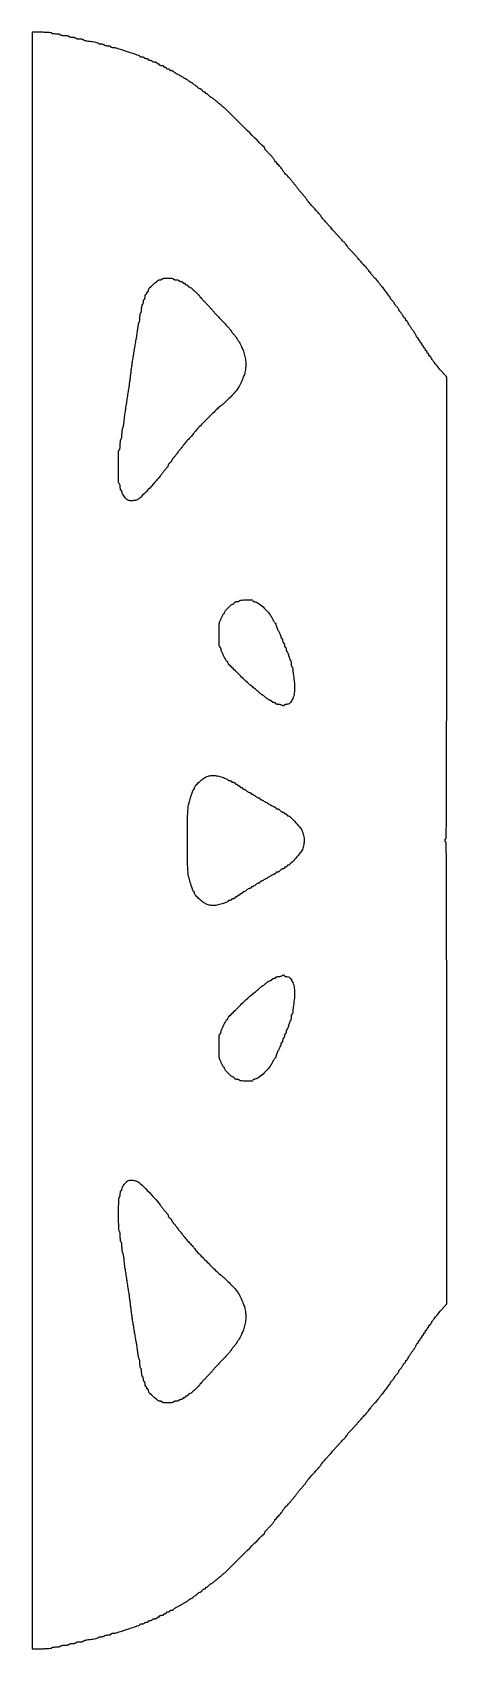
# Model space of a CAD drawing. Extents: x 0 to 485, y 25 to 1913.
import ezdxf

# ---------------------------------------------------------------- set-up
doc = ezdxf.new("R2010")
doc.units = 0

msp = doc.modelspace()

# ---------------------------------------------------------------- linework, layer by layer
for points in [[(0, 969), (0, 25), (11.5, 25, 0.00681), (16.244636, 25.064625, 0.014876), (19.875, 25.271739, 0.010078), (22.617971, 25.566068, 0.377473), (23, 26, -0.322437), (23.280551, 26.389817, -0.031449), (24.46875, 26.70625, -0.03053), (26.083446, 26.927795, -0.01883), (28, 27, 0.01883), (29.916554, 27.072205, 0.03053), (31.53125, 27.29375, 0.031449), (32.719449, 27.610183, 0.322437), (33, 28, -0.322437), (33.280551, 28.389817, -0.031449), (34.46875, 28.70625, -0.03053), (36.083446, 28.927795, -0.01883), (38, 29, 0.01883), (39.916554, 29.072205, 0.03053), (41.53125, 29.29375, 0.031449), (42.719449, 29.610183, 0.322437), (43, 30, -0.295869), (43.251055, 30.387127, -0.04382), (44.175, 30.70625, -0.037669), (45.467056, 30.92761, -0.023598), (47, 31, 0.023598), (48.532944, 31.07239, 0.037669), (49.825, 31.29375, 0.04382), (50.748945, 31.612873, 0.295869), (51, 32, -0.31052), (51.267028, 32.388512, -0.036969), (52.321875, 32.70625, -0.033738), (53.775243, 32.927717, -0.020945), (55.5, 33, 0.018816), (57.2249, 33.064934, 0.030508), (58.678125, 33.264171, 0.03141), (59.747613, 33.548732, 0.32252), (60, 33.899306, -0.286345), (60.238615, 34.2818, -0.030669), (61.248437, 34.701557, -0.030363), (62.621338, 35.084356, -0.019538), (64.25, 35.367516, 0.002795), (70.904818, 36.29623, 0.014641), (74.545865, 36.934481, 0.021698), (76.76345, 37.491755, 0.183942), (77.565285, 38.105633, -0.154257), (77.966231, 38.45104, -0.037589), (78.802241, 38.73728, -0.034995), (79.856191, 38.934267, -0.028711), (81, 39, 0.032024), (82.14853, 39.073638, 0.037579), (83.216936, 39.29375, 0.04093), (84.068924, 39.614552, 0.144823), (84.5, 40, -0.159713), (84.95866, 40.386693, -0.035556), (85.947275, 40.70625, -0.033489), (87.196361, 40.926586, -0.026918), (88.559017, 41, 0.027497), (89.877484, 41.072564, 0.043243), (90.989211, 41.29375, 0.053437), (91.770364, 41.614478, 0.275259), (92, 42, -0.242191), (92.196933, 42.382718, -0.068935), (92.807812, 42.702834, -0.052799), (93.696681, 42.919914, -0.034579), (94.75, 42.988372, 0.077473), (98.522754, 43.560143, 0.00338), (111.244019, 47.660453, 0.001571), (124.602074, 52.112515, 0.211263), (125.833333, 53.239602, -0.179462), (126.116918, 53.533065, -0.043021), (126.76131, 53.776633, -0.038805), (127.59727, 53.944195, -0.030071), (128.524316, 54, 0.038918), (129.472092, 54.073882, 0.042177), (130.370954, 54.29375, 0.046287), (131.098224, 54.615662, 0.127689), (131.5, 55, -0.111412), (131.876024, 55.383556, -0.050262), (132.50665, 55.70625, -0.046318), (133.270704, 55.925923, -0.046881), (134.059017, 56, 0.049547), (134.801778, 56.073784, 0.069539), (135.429836, 56.29375, 0.089706), (135.852535, 56.618213, 0.186414), (136, 57, -0.186414), (136.147465, 57.381787, -0.089706), (136.570164, 57.70625, -0.069539), (137.198222, 57.926216, -0.049547), (137.940983, 58, 0.046881), (138.729296, 58.074077, 0.046318), (139.49335, 58.29375, 0.050262), (140.123976, 58.616444, 0.111412), (140.5, 59, -0.130646), (140.906663, 59.384508, -0.045439), (141.653525, 59.70625, -0.041396), (142.57934, 59.926158, -0.037634), (143.559017, 60, 0.039081), (144.49372, 60.07317, 0.058208), (145.282961, 60.29375, 0.076538), (145.820624, 60.617207, 0.222681), (146, 61, -0.148195), (146.115568, 61.381354, -0.098894), (146.440625, 61.70625, -0.082425), (146.926543, 61.925306, -0.064853), (147.5, 62, 0.064853), (148.073457, 62.074694, 0.082425), (148.559375, 62.29375, 0.098894), (148.884432, 62.618646, 0.148195), (149, 63, -0.226478), (149.182831, 63.382936, -0.074992), (149.734375, 63.70625, -0.057076), (150.542644, 63.926884, -0.038131), (151.5, 64, 0.038131), (152.457356, 64.073116, 0.057076), (153.265625, 64.29375, 0.074992), (153.817169, 64.617064, 0.226478), (154, 65, -0.148195), (154.115568, 65.381354, -0.098894), (154.440625, 65.70625, -0.082425), (154.926543, 65.925306, -0.064853), (155.5, 66, 0.064853), (156.073457, 66.074694, 0.082425), (156.559375, 66.29375, 0.098894), (156.884432, 66.618646, 0.148195), (157, 67, -0.191087), (157.151477, 67.381882, -0.088204), (157.5875, 67.70625, -0.068025), (158.234582, 67.926307, -0.048028), (159, 68, 0.048028), (159.765418, 68.073693, 0.068025), (160.4125, 68.29375, 0.088204), (160.848523, 68.618118, 0.191087), (161, 69, -0.184457), (161.145793, 69.38175, -0.090315), (161.563021, 69.70625, -0.070178), (162.183242, 69.926177, -0.050201), (162.916667, 70, 0.042456), (163.674665, 70.064479, 0.050093), (164.368229, 70.256295, 0.057488), (164.90246, 70.537671, 0.152731), (165.166667, 70.872494, -0.148167), (165.529298, 71.340581, -0.009339), (166.985073, 72.333961, -0.013098), (168.800252, 73.456681, -0.00932), (170.888902, 74.622494, 0.001964), (173.070193, 75.798272, 0.002178), (175.168075, 76.951622, 0.002017), (176.949748, 77.950688, 0.011296), (177.888902, 78.510688, 0.003974), (183.203957, 81.904138, 0.006022), (187.767192, 84.947674, 0.006141), (191.381394, 87.487392, 0.031311), (193.279447, 89.045718, -0.023636), (194.162587, 89.793755, -0.02641), (195.081318, 90.42593, -0.027063), (195.912149, 90.875262, -0.110865), (196.467802, 91, 0.128378), (196.985296, 91.135096, 0.039468), (197.661541, 91.5875, 0.036577), (198.367927, 92.234606, 0.032893), (199, 93, -0.038332), (199.646083, 93.765268, -0.039803), (200.393849, 94.4125, -0.043072), (201.128761, 94.860855, -0.115942), (201.720759, 95, 0.07663), (202.209482, 95.075344, 0.089631), (202.624223, 95.29375, 0.10076), (202.901479, 95.618634, 0.127083), (203, 96, -0.127083), (203.098521, 96.381366, -0.10076), (203.375777, 96.70625, -0.089631), (203.790518, 96.924656, -0.07663), (204.279241, 97, 0.115942), (204.871239, 97.139145, 0.043072), (205.606151, 97.5875, 0.039803), (206.353917, 98.234732, 0.038332), (207, 99, -0.023368), (207.608197, 99.765712, -0.029286), (208.243617, 100.4125, -0.029946), (208.823126, 100.877148, -0.155219), (209.209328, 101, 0.147339), (210.044553, 101.251585, 0.016611), (211.675159, 102.411674, 0.01207), (214.141951, 104.389091, 0.002487), (218.387125, 108, -0.002335), (220.04766, 109.413305, -0.002574), (221.668516, 110.765625, -0.002394), (223.064496, 111.906995, -0.013108), (223.837495, 112.5, 0.038248), (226.930771, 115.130013, 0.000337), (248.804307, 136.845129, 0.000074), (271.668693, 159.581286, 0.199605), (272, 160.378129, -0.164144), (272.30855, 161.292681, -0.012823), (273.943891, 163.329841, -0.01707), (276.017361, 165.618067, -0.014592), (278.350532, 167.886249, 0.020856), (279.537887, 169.069812, 0.01558), (280.748528, 170.466586, 0.015815), (281.808036, 171.856411, 0.034279), (282.511047, 173, -0.039406), (283.310331, 174.270843, -0.010418), (284.784383, 176.166096, -0.010506), (286.557418, 178.258866, -0.010621), (288.410514, 180.267559, 0.009831), (290.16871, 182.167356, 0.013912), (291.651839, 183.93097, 0.009969), (292.802888, 185.440517, 0.159206), (293, 186.043875, -0.157797), (293.192195, 186.637704, -0.011404), (294.248437, 188.030495, -0.015086), (295.621966, 189.655229, -0.010803), (297.25, 191.390286, 0.003787), (298.987109, 193.190295, 0.003817), (300.692187, 195.011755, 0.003724), (302.153754, 196.621057, 0.015371), (303, 197.627514, -0.00203), (303.747744, 198.566579, -0.000781), (304.79375, 199.865171, -0.000773), (305.932942, 201.270494, -0.000952), (307, 202.577587, 0.004925), (308.102775, 203.950557, 0.003186), (309.353125, 205.560054, 0.003203), (310.554872, 207.148475, 0.006053), (311.5, 208.446984, -0.014865), (312.488362, 209.755783, -0.007067), (313.833678, 211.383603, -0.006998), (315.289088, 213.04705, -0.009859), (316.635926, 214.485534, 0.013332), (317.922571, 215.878998, 0.011615), (319.19534, 217.403427, 0.011759), (320.282157, 218.836264, 0.033515), (320.945182, 219.897573, -0.042284), (322.148839, 221.751223, -0.013607), (324.231313, 224.286557, -0.007942), (327.619964, 228.067499, -0.001616), (333.75, 234.6496, 0.007681), (335.378412, 236.441189, 0.011228), (336.751562, 238.071767, 0.006859), (337.84331, 239.467685, 0.163949), (338, 239.932702, -0.16182), (338.155309, 240.400015, -0.006637), (339.248438, 241.82315, -0.010971), (340.621583, 243.486186, -0.007502), (342.25, 245.316275, 0.002022), (344.167131, 247.42386, 0.001215), (346.426563, 249.94028, 0.001216), (348.661553, 252.453954, 0.002123), (350.5, 254.549654, -0.003748), (352.421909, 256.72618, -0.001755), (354.940625, 259.516077, -0.001739), (357.602016, 262.422918, -0.002439), (360, 264.99852, 0.002653), (364.22267, 269.537856, 0.008928), (366.915976, 272.571063, 0.007261), (368.736259, 274.759864, 0.171454), (369, 275.506384, -0.181562), (369.118622, 275.822288, -0.002701), (370.450808, 277.329537, -0.006936), (372.045943, 279.065681, -0.004478), (373.93892, 281.033872, 0.005956), (376.071915, 283.264787, 0.004297), (378.399662, 285.801554, 0.00434), (380.571347, 288.2519, 0.009391), (382.18892, 290.181265, -0.008503), (383.761395, 292.063622, -0.004471), (385.775808, 294.351642, -0.004447), (387.881647, 296.65919, -0.006825), (389.75, 298.616031, 0.011006), (391.37801, 300.349937, 0.015322), (392.751563, 301.976518, 0.011705), (393.805801, 303.371371, 0.157226), (394, 303.973684, -0.096416), (394.076245, 304.365406, -0.09729), (394.29375, 304.69852, -0.098538), (394.6184, 304.921552, -0.101724), (395, 305, 0.107021), (395.381532, 305.08261, 0.099487), (395.70625, 305.31678, 0.09588), (395.923949, 305.666715, 0.091591), (396, 306.078401, -0.153744), (396.191757, 306.687287, -0.015566), (397.111029, 307.918553, -0.018337), (398.333631, 309.343482, -0.013612), (399.782227, 310.828401, 0.012783), (401.407908, 312.489326, 0.008797), (403.167548, 314.449593, 0.008875), (404.795098, 316.396958, 0.017837), (405.995512, 318, -0.006882), (407.006279, 319.413287, -0.007375), (408.032965, 320.765625, -0.00704), (408.947811, 321.901134, -0.034183), (409.517698, 322.5, 0.043719), (411.308864, 324.45549, 0.004966), (414.913447, 329.254073, 0.002031), (418.690334, 334.431327, 0.157842), (419, 335.387826, -0.152123), (419.12477, 335.788433, -0.014719), (419.734375, 336.618753, -0.017628), (420.542479, 337.582096, -0.01304), (421.5, 338.590909, 0.016788), (422.457284, 339.614727, 0.02138), (423.265625, 340.62358, 0.019947), (423.859613, 341.50525, 0.139131), (424, 342, -0.139131), (424.140387, 342.49475, -0.019947), (424.734375, 343.37642, -0.02138), (425.542716, 344.385273, -0.016788), (426.5, 345.409091, 0.021612), (427.457036, 346.452642, 0.025505), (428.265625, 347.5208, 0.025656), (428.845883, 348.476504, 0.124224), (429, 349.08725, -0.105017), (429.119728, 349.651001, -0.035652), (429.516068, 350.394405, -0.033606), (430.084521, 351.176894, -0.03283), (430.756828, 351.882705, 0.033499), (431.531017, 352.697653, 0.016269), (432.412407, 353.832732, 0.016056), (433.256847, 355.078771, 0.022277), (433.925808, 356.25, -0.022283), (434.527331, 357.303134, -0.030191), (435.167252, 358.192187, -0.030657), (435.76224, 358.836608, -0.193348), (436.16898, 359, 0.175242), (436.486095, 359.114665, 0.093006), (436.755888, 359.440625, 0.073221), (436.938489, 359.926133, 0.05344), (437, 360.5, -0.05344), (437.061511, 361.073867, -0.073221), (437.244112, 361.559375, -0.093006), (437.513905, 361.885335, -0.175242), (437.83102, 362, 0.193661), (438.237359, 362.163516, 0.030769), (438.830531, 362.807812, 0.030271), (439.468013, 363.696865, 0.022334), (440.066647, 364.75, -0.017558), (441.46423, 367.264243, -0.010245), (443.30503, 370.181283, -0.009988), (445.172011, 372.890411, -0.029754), (446.593401, 374.637842, 0.0452), (447.099399, 375.300667, 0.01386), (447.741004, 376.385831, 0.013747), (448.395201, 377.646265, 0.014641), (448.964721, 378.914829, -0.022715), (449.518289, 380.096434, -0.031641), (450.125364, 381.093731, -0.032626), (450.703832, 381.815992, -0.210601), (451.12132, 382, 0.166853), (451.456528, 382.115064, 0.095179), (451.741888, 382.440625, 0.076039), (451.934793, 382.92625, 0.056643), (452, 383.5, -0.064853), (452.074694, 384.073457, -0.082425), (452.29375, 384.559375, -0.098894), (452.618646, 384.884432, -0.148195), (453, 385, 0.148195), (453.381354, 385.115568, 0.098894), (453.70625, 385.440625, 0.082425), (453.925306, 385.926543, 0.064853), (454, 386.5, -0.064853), (454.074694, 387.073457, -0.082425), (454.29375, 387.559375, -0.098894), (454.618646, 387.884432, -0.148195), (455, 388, 0.148195), (455.381354, 388.115568, 0.098894), (455.70625, 388.440625, 0.082425), (455.925306, 388.926543, 0.064853), (456, 389.5, -0.064853), (456.074694, 390.073457, -0.082425), (456.29375, 390.559375, -0.098894), (456.618646, 390.884432, -0.148195), (457, 391, 0.148195), (457.381354, 391.115568, 0.098894), (457.70625, 391.440625, 0.082425), (457.925306, 391.926543, 0.064853), (458, 392.5, -0.064853), (458.074694, 393.073457, -0.082425), (458.29375, 393.559375, -0.098894), (458.618646, 393.884432, -0.148195), (459, 394, 0.148195), (459.381354, 394.115568, 0.098894), (459.70625, 394.440625, 0.082425), (459.925306, 394.926543, 0.064853), (460, 395.5, -0.064853), (460.074694, 396.073457, -0.082425), (460.29375, 396.559375, -0.098894), (460.618646, 396.884432, -0.148195), (461, 397, 0.148195), (461.381354, 397.115568, 0.098894), (461.70625, 397.440625, 0.082425), (461.925306, 397.926543, 0.064853), (462, 398.5, -0.064853), (462.074694, 399.073457, -0.082425), (462.29375, 399.559375, -0.098894), (462.618646, 399.884432, -0.148195), (463, 400, 0.148195), (463.381354, 400.115568, 0.098894), (463.70625, 400.440625, 0.082425), (463.925306, 400.926543, 0.064853), (464, 401.5, -0.054525), (464.062762, 402.073827, -0.074197), (464.248861, 402.559375, -0.093793), (464.523936, 402.885184, -0.172323), (464.847186, 403, 0.160737), (465.234635, 403.127858, 0.046361), (465.710712, 403.554039, 0.041464), (466.189277, 404.164204, 0.03396), (466.597186, 404.886089, -0.040916), (467.893457, 407.107503, -0.012101), (470.228667, 410.282136, -0.008929), (473.670079, 414.570453, -0.003151), (478.75, 420.596299), (485, 427.915998), (485, 697.457999, 0.000241), (484.942674, 816.505777, 0.000687), (484.749073, 899.3645, 0.000027), (484.496338, 966.505554, 0.413096), (484, 967, -0.191087), (483.618118, 967.151477, -0.088204), (483.29375, 967.5875, -0.068025), (483.073693, 968.234582, -0.048028), (483, 969, -0.048028), (483.073693, 969.765418, -0.068025), (483.29375, 970.4125, -0.088204), (483.618118, 970.848523, -0.191087), (484, 971, 0.413096), (484.496338, 971.494446, 0.000027), (484.749073, 1038.6355, 0.000687), (484.942674, 1121.494223, 0.000241), (485, 1240.542001), (485, 1510.084002), (478.75, 1517.403701, -0.003151), (473.670079, 1523.429547, -0.008929), (470.228667, 1527.717864, -0.012101), (467.893457, 1530.892497, -0.040916), (466.597186, 1533.113911, 0.03396), (466.189277, 1533.835796, 0.041464), (465.710712, 1534.445961, 0.046361), (465.234635, 1534.872142, 0.160737), (464.847186, 1535, -0.172323), (464.523936, 1535.114816, -0.093793), (464.248861, 1535.440625, -0.074197), (464.062762, 1535.926173, -0.054525), (464, 1536.5, 0.064853), (463.925306, 1537.073457, 0.082425), (463.70625, 1537.559375, 0.098894), (463.381354, 1537.884432, 0.148195), (463, 1538, -0.148195), (462.618646, 1538.115568, -0.098894), (462.29375, 1538.440625, -0.082425), (462.074694, 1538.926543, -0.064853), (462, 1539.5, 0.064853), (461.925306, 1540.073457, 0.082425), (461.70625, 1540.559375, 0.098894), (461.381354, 1540.884432, 0.148195), (461, 1541, -0.148195), (460.618646, 1541.115568, -0.098894), (460.29375, 1541.440625, -0.082425), (460.074694, 1541.926543, -0.064853), (460, 1542.5, 0.064853), (459.925306, 1543.073457, 0.082425), (459.70625, 1543.559375, 0.098894), (459.381354, 1543.884432, 0.148195), (459, 1544, -0.148195), (458.618646, 1544.115568, -0.098894), (458.29375, 1544.440625, -0.082425), (458.074694, 1544.926543, -0.064853), (458, 1545.5, 0.064853), (457.925306, 1546.073457, 0.082425), (457.70625, 1546.559375, 0.098894), (457.381354, 1546.884432, 0.148195), (457, 1547, -0.148195), (456.618646, 1547.115568, -0.098894), (456.29375, 1547.440625, -0.082425), (456.074694, 1547.926543, -0.064853), (456, 1548.5, 0.064853), (455.925306, 1549.073457, 0.082425), (455.70625, 1549.559375, 0.098894), (455.381354, 1549.884432, 0.148195), (455, 1550, -0.148195), (454.618646, 1550.115568, -0.098894), (454.29375, 1550.440625, -0.082425), (454.074694, 1550.926543, -0.064853), (454, 1551.5, 0.064853), (453.925306, 1552.073457, 0.082425), (453.70625, 1552.559375, 0.098894), (453.381354, 1552.884432, 0.148195), (453, 1553, -0.148195), (452.618646, 1553.115568, -0.098894), (452.29375, 1553.440625, -0.082425), (452.074694, 1553.926543, -0.064853), (452, 1554.5, 0.056643), (451.934793, 1555.07375, 0.076039), (451.741888, 1555.559375, 0.095179), (451.456528, 1555.884936, 0.166853), (451.12132, 1556, -0.210601), (450.703832, 1556.184008, -0.032626), (450.125364, 1556.906269, -0.031641), (449.518289, 1557.903566, -0.022715), (448.964721, 1559.085171, 0.014641), (448.395201, 1560.353735, 0.013747), (447.741004, 1561.614169, 0.01386), (447.099399, 1562.699333, 0.0452), (446.593401, 1563.362158, -0.029754), (445.172011, 1565.109589, -0.009988), (443.30503, 1567.818717, -0.010245), (441.46423, 1570.735757, -0.017558), (440.066647, 1573.25, 0.022334), (439.468013, 1574.303135, 0.030271), (438.830531, 1575.192188, 0.030769), (438.237359, 1575.836484, 0.193661), (437.83102, 1576, -0.175242), (437.513905, 1576.114665, -0.093006), (437.244112, 1576.440625, -0.073221), (437.061511, 1576.926133, -0.05344), (437, 1577.5, 0.05344), (436.938489, 1578.073867, 0.073221), (436.755888, 1578.559375, 0.093006), (436.486095, 1578.885335, 0.175242), (436.16898, 1579, -0.193348), (435.76224, 1579.163392, -0.030657), (435.167252, 1579.807812, -0.030191), (434.527331, 1580.696866, -0.022283), (433.925808, 1581.75, 0.022277), (433.256847, 1582.921229, 0.016056), (432.412407, 1584.167268, 0.016269), (431.531017, 1585.302347, 0.033499), (430.756828, 1586.117295, -0.03283), (430.084521, 1586.823106, -0.033606), (429.516068, 1587.605595, -0.035652), (429.119728, 1588.348999, -0.105017), (429, 1588.91275, 0.124224), (428.845883, 1589.523496, 0.025656), (428.265625, 1590.4792, 0.025505), (427.457036, 1591.547358, 0.021612), (426.5, 1592.590909, -0.016788), (425.542716, 1593.614727, -0.02138), (424.734375, 1594.62358, -0.019947), (424.140387, 1595.50525, -0.139131), (424, 1596, 0.139131), (423.859613, 1596.49475, 0.019947), (423.265625, 1597.37642, 0.02138), (422.457284, 1598.385273, 0.016788), (421.5, 1599.409091, -0.01304), (420.542479, 1600.417904, -0.017628), (419.734375, 1601.381247, -0.014719), (419.12477, 1602.211567, -0.152123), (419, 1602.612174, 0.157842), (418.690334, 1603.568673, 0.002031), (414.913447, 1608.745927, 0.004966), (411.308864, 1613.54451, 0.043719), (409.517698, 1615.5, -0.034183), (408.947811, 1616.098866, -0.00704), (408.032965, 1617.234375, -0.007375), (407.006279, 1618.586713, -0.006882), (405.995512, 1620, 0.017837), (404.795098, 1621.603042, 0.008875), (403.167548, 1623.550407, 0.008797), (401.407908, 1625.510674, 0.012783), (399.782227, 1627.171599, -0.013612), (398.333631, 1628.656518, -0.018337), (397.111029, 1630.081447, -0.015566), (396.191757, 1631.312713, -0.153744), (396, 1631.921599, 0.091591), (395.923949, 1632.333285, 0.09588), (395.70625, 1632.68322, 0.099487), (395.381532, 1632.91739, 0.107021), (395, 1633, -0.101724), (394.6184, 1633.078448, -0.098538), (394.29375, 1633.30148, -0.09729), (394.076245, 1633.634594, -0.096416), (394, 1634.026316, 0.157226), (393.805801, 1634.628629, 0.011705), (392.751562, 1636.023482, 0.015322), (391.37801, 1637.650063, 0.011006), (389.75, 1639.383969, -0.006825), (387.881647, 1641.34081, -0.004447), (385.775808, 1643.648358, -0.004471), (383.761395, 1645.936378, -0.008503), (382.18892, 1647.818735, 0.009391), (380.571347, 1649.7481, 0.00434), (378.399662, 1652.198446, 0.004297), (376.071915, 1654.735213, 0.005956), (373.93892, 1656.966128, -0.004478), (372.045943, 1658.934319, -0.006936), (370.450808, 1660.670463, -0.002701), (369.118622, 1662.177712, -0.181562), (369, 1662.493616, 0.171454), (368.736259, 1663.240136, 0.007261), (366.915976, 1665.428937, 0.008928), (364.22267, 1668.462144, 0.002653), (360, 1673.00148, -0.002439), (357.602016, 1675.577082, -0.001739), (354.940625, 1678.483923, -0.001755), (352.421909, 1681.27382, -0.003748), (350.5, 1683.450346, 0.002123), (348.661553, 1685.546046, 0.001216), (346.426562, 1688.05972, 0.001215), (344.167131, 1690.57614, 0.002022), (342.25, 1692.683725, -0.007502), (340.621583, 1694.513814, -0.010971), (339.248437, 1696.17685, -0.006637), (338.155309, 1697.599985, -0.16182), (338, 1698.067298, 0.163949), (337.84331, 1698.532315, 0.006859), (336.751562, 1699.928233, 0.011228), (335.378412, 1701.558811, 0.007681), (333.75, 1703.3504, -0.001616), (327.619964, 1709.932501, -0.007942), (324.231313, 1713.713443, -0.013607), (322.148839, 1716.248777, -0.042284), (320.945182, 1718.102427, 0.033515), (320.282157, 1719.163736, 0.011759), (319.19534, 1720.596573, 0.011615), (317.922571, 1722.121002, 0.013332), (316.635926, 1723.514466, -0.009859), (315.289088, 1724.95295, -0.006998), (313.833678, 1726.616397, -0.007067), (312.488362, 1728.244217, -0.014865), (311.5, 1729.553016, 0.006053), (310.554872, 1730.851525, 0.003203), (309.353125, 1732.439946, 0.003186), (308.102775, 1734.049443, 0.004925), (307, 1735.422413, -0.000952), (305.932942, 1736.729506, -0.000773), (304.79375, 1738.134829, -0.000781), (303.747744, 1739.433421, -0.00203), (303, 1740.372486, 0.015371), (302.153754, 1741.378943, 0.003724), (300.692188, 1742.988245, 0.003817), (298.987109, 1744.809705, 0.003787), (297.25, 1746.609714, -0.010803), (295.621966, 1748.344771, -0.015086), (294.248438, 1749.969505, -0.011404), (293.192195, 1751.362296, -0.157797), (293, 1751.956125, 0.159206), (292.802888, 1752.559483, 0.009969), (291.651839, 1754.06903, 0.013912), (290.16871, 1755.832644, 0.009831), (288.410514, 1757.732441, -0.010621), (286.557418, 1759.741134, -0.010506), (284.784383, 1761.833904, -0.010418), (283.310331, 1763.729157, -0.039406), (282.511047, 1765, 0.034279), (281.808036, 1766.143589, 0.015815), (280.748528, 1767.533414, 0.01558), (279.537887, 1768.930188, 0.020856), (278.350532, 1770.113751, -0.014592), (276.017361, 1772.381933, -0.01707), (273.943891, 1774.670159, -0.012823), (272.30855, 1776.707319, -0.164144), (272, 1777.621871, 0.199605), (271.668693, 1778.418714, 0.000074), (248.804307, 1801.154871, 0.000337), (226.930771, 1822.869987, 0.038248), (223.837495, 1825.5, -0.013108), (223.064496, 1826.093005, -0.002394), (221.668516, 1827.234375, -0.002574), (220.04766, 1828.586695, -0.002335), (218.387125, 1830, 0.002487), (214.141951, 1833.610909, 0.01207), (211.675159, 1835.588326, 0.016611), (210.044553, 1836.748415, 0.147339), (209.209328, 1837, -0.155219), (208.823126, 1837.122852, -0.029946), (208.243617, 1837.5875, -0.029286), (207.608197, 1838.234288, -0.023368), (207, 1839, 0.038332), (206.353917, 1839.765268, 0.039803), (205.606151, 1840.4125, 0.043072), (204.871239, 1840.860855, 0.115942), (204.279241, 1841, -0.07663), (203.790518, 1841.075344, -0.089631), (203.375777, 1841.29375, -0.10076), (203.098521, 1841.618634, -0.127083), (203, 1842, 0.127083), (202.901479, 1842.381366, 0.10076), (202.624223, 1842.70625, 0.089631), (202.209482, 1842.924656, 0.07663), (201.720759, 1843, -0.115942), (201.128761, 1843.139145, -0.043072), (200.393849, 1843.5875, -0.039803), (199.646083, 1844.234732, -0.038332), (199, 1845, 0.032893), (198.367927, 1845.765394, 0.036577), (197.661541, 1846.4125, 0.039468), (196.985296, 1846.864904, 0.128378), (196.467802, 1847, -0.110865), (195.912149, 1847.124738, -0.027063), (195.081318, 1847.57407, -0.02641), (194.162587, 1848.206245, -0.023636), (193.279447, 1848.954282, 0.031311), (191.381394, 1850.512608, 0.006141), (187.767192, 1853.052326, 0.006022), (183.203957, 1856.095862, 0.003974), (177.888902, 1859.489312, 0.011296), (176.949748, 1860.049312, 0.002017), (175.168075, 1861.048378, 0.002178), (173.070193, 1862.201728, 0.001964), (170.888902, 1863.377506, -0.00932), (168.800252, 1864.543319, -0.013098), (166.985073, 1865.666039, -0.009339), (165.529298, 1866.659419, -0.148167), (165.166667, 1867.127506, 0.152731), (164.90246, 1867.462329, 0.057488), (164.368229, 1867.743705, 0.050093), (163.674665, 1867.935521, 0.042456), (162.916667, 1868, -0.050201), (162.183242, 1868.073823, -0.070178), (161.563021, 1868.29375, -0.090315), (161.145793, 1868.61825, -0.184457), (161, 1869, 0.191087), (160.848523, 1869.381882, 0.088204), (160.4125, 1869.70625, 0.068025), (159.765418, 1869.926307, 0.048028), (159, 1870, -0.048028), (158.234582, 1870.073693, -0.068025), (157.5875, 1870.29375, -0.088204), (157.151477, 1870.618118, -0.191087), (157, 1871, 0.148195), (156.884432, 1871.381354, 0.098894), (156.559375, 1871.70625, 0.082425), (156.073457, 1871.925306, 0.064853), (155.5, 1872, -0.064853), (154.926543, 1872.074694, -0.082425), (154.440625, 1872.29375, -0.098894), (154.115568, 1872.618646, -0.148195), (154, 1873, 0.226478), (153.817169, 1873.382936, 0.074992), (153.265625, 1873.70625, 0.057076), (152.457356, 1873.926884, 0.038131), (151.5, 1874, -0.038131), (150.542644, 1874.073116, -0.057076), (149.734375, 1874.29375, -0.074992), (149.182831, 1874.617064, -0.226478), (149, 1875, 0.148195), (148.884432, 1875.381354, 0.098894), (148.559375, 1875.70625, 0.082425), (148.073457, 1875.925306, 0.064853), (147.5, 1876, -0.064853), (146.926543, 1876.074694, -0.082425), (146.440625, 1876.29375, -0.098894), (146.115568, 1876.618646, -0.148195), (146, 1877, 0.222681), (145.820624, 1877.382793, 0.076538), (145.282961, 1877.70625, 0.058208), (144.49372, 1877.92683, 0.039081), (143.559017, 1878, -0.037634), (142.57934, 1878.073842, -0.041396), (141.653525, 1878.29375, -0.045439), (140.906663, 1878.615492, -0.130646), (140.5, 1879, 0.111412), (140.123976, 1879.383556, 0.050262), (139.49335, 1879.70625, 0.046318), (138.729296, 1879.925923, 0.046881), (137.940983, 1880, -0.049547), (137.198222, 1880.073784, -0.069539), (136.570164, 1880.29375, -0.089706), (136.147465, 1880.618213, -0.186414), (136, 1881, 0.186414), (135.852535, 1881.381787, 0.089706), (135.429836, 1881.70625, 0.069539), (134.801778, 1881.926216, 0.049547), (134.059017, 1882, -0.046881), (133.270704, 1882.074077, -0.046318), (132.50665, 1882.29375, -0.050262), (131.876024, 1882.616444, -0.111412), (131.5, 1883, 0.127689), (131.098224, 1883.384338, 0.046287), (130.370954, 1883.70625, 0.042177), (129.472092, 1883.926118, 0.038918), (128.524316, 1884, -0.030071), (127.59727, 1884.055805, -0.038805), (126.76131, 1884.223367, -0.043021), (126.116918, 1884.466935, -0.179462), (125.833333, 1884.760398, 0.211263), (124.602074, 1885.887485, 0.001571), (111.244019, 1890.339547, 0.00338), (98.522754, 1894.439857, 0.077473), (94.75, 1895.011628, -0.034579), (93.696681, 1895.080086, -0.052799), (92.807812, 1895.297166, -0.068935), (92.196933, 1895.617282, -0.242191), (92, 1896, 0.275259), (91.770364, 1896.385522, 0.053437), (90.989211, 1896.70625, 0.043243), (89.877484, 1896.927436, 0.027497), (88.559017, 1897, -0.026918), (87.196361, 1897.073414, -0.033489), (85.947275, 1897.29375, -0.035556), (84.95866, 1897.613307, -0.159713), (84.5, 1898, 0.144823), (84.068924, 1898.385448, 0.04093), (83.216936, 1898.70625, 0.037579), (82.14853, 1898.926362, 0.032024), (81, 1899, -0.028711), (79.856191, 1899.065733, -0.034995), (78.802241, 1899.26272, -0.037589), (77.966231, 1899.54896, -0.154257), (77.565285, 1899.894367, 0.183942), (76.76345, 1900.508245, 0.021698), (74.545865, 1901.065519, 0.014641), (70.904818, 1901.70377, 0.002795), (64.25, 1902.632484, -0.019538), (62.621338, 1902.915644, -0.030363), (61.248437, 1903.298443, -0.030669), (60.238615, 1903.7182, -0.286345), (60, 1904.100694, 0.32252), (59.747613, 1904.451268, 0.03141), (58.678125, 1904.735829, 0.030508), (57.2249, 1904.935066, 0.018816), (55.5, 1905, -0.020945), (53.775243, 1905.072283, -0.033738), (52.321875, 1905.29375, -0.036969), (51.267028, 1905.611488, -0.31052), (51, 1906, 0.295869), (50.748945, 1906.387127, 0.04382), (49.825, 1906.70625, 0.037669), (48.532944, 1906.92761, 0.023598), (47, 1907, -0.023598), (45.467056, 1907.07239, -0.037669), (44.175, 1907.29375, -0.04382), (43.251055, 1907.612873, -0.295869), (43, 1908, 0.322437), (42.719449, 1908.389817, 0.031449), (41.53125, 1908.70625, 0.03053), (39.916554, 1908.927795, 0.01883), (38, 1909, -0.01883), (36.083446, 1909.072205, -0.03053), (34.46875, 1909.29375, -0.031449), (33.280551, 1909.610183, -0.322437), (33, 1910, 0.322437), (32.719449, 1910.389817, 0.031449), (31.53125, 1910.70625, 0.03053), (29.916554, 1910.927795, 0.01883), (28, 1911, -0.01883), (26.083446, 1911.072205, -0.03053), (24.46875, 1911.29375, -0.031449), (23.280551, 1911.610183, -0.322437), (23, 1912, 0.377473), (22.617971, 1912.433932, 0.010078), (19.875, 1912.728261, 0.014876), (16.244636, 1912.935375, 0.00681), (11.5, 1913), (0, 1913)], [(165, 1625, 0.251914), (165.206632, 1624.615903, 0.064068), (165.863914, 1624.29375, 0.049716), (166.81438, 1624.0728, 0.032276), (167.940983, 1624, -0.031397), (169.112115, 1623.926388, -0.037109), (170.1996, 1623.70625, -0.040338), (171.065839, 1623.385578, -0.146547), (171.5, 1623, 0.111412), (171.876024, 1622.616444, 0.050262), (172.50665, 1622.29375, 0.046318), (173.270704, 1622.074077, 0.046881), (174.059017, 1622, -0.049547), (174.801778, 1621.926216, -0.069539), (175.429836, 1621.70625, -0.089706), (175.852535, 1621.381787, -0.186414), (176, 1621, 0.148195), (176.115568, 1620.618646, 0.098894), (176.440625, 1620.29375, 0.082425), (176.926543, 1620.074694, 0.064853), (177.5, 1620, -0.064853), (178.073457, 1619.925306, -0.082425), (178.559375, 1619.70625, -0.098894), (178.884432, 1619.381354, -0.148195), (179, 1619, 0.148195), (179.115568, 1618.618646, 0.098894), (179.440625, 1618.29375, 0.082425), (179.926543, 1618.074694, 0.064853), (180.5, 1618, -0.060283), (181.073619, 1617.930588, -0.079016), (181.559375, 1617.726045, -0.097128), (181.884635, 1617.423094, -0.15811), (182, 1617.067388, 0.157403), (182.128607, 1616.668982, 0.062148), (182.525271, 1616.242016, 0.053356), (183.103989, 1615.853336, 0.0444), (183.788158, 1615.567236, -0.099402), (185.790385, 1614.459115, -0.007136), (190.594013, 1610.263747, -0.004445), (195.474817, 1605.797546, -0.208139), (196, 1604.590584, 0.184122), (196.156449, 1604.180135, 0.00215), (198.129687, 1601.986833, 0.006176), (200.471093, 1599.469881, 0.003951), (203.25, 1596.60138, -0.004179), (206.189355, 1593.56449, -0.004404), (209.026137, 1590.531072, -0.004218), (211.426751, 1587.873652, -0.019773), (212.732595, 1586.280756, 0.021461), (214.111138, 1584.610705, 0.003454), (216.958227, 1581.491945, 0.003812), (220.366517, 1577.865688, 0.003339), (223.982595, 1574.126957, -0.00506), (227.438573, 1570.529049, -0.007764), (230.351137, 1567.336902, -0.003357), (232.760781, 1564.575015, -0.179563), (233, 1563.930376, 0.147137), (233.168742, 1563.369373, 0.01617), (233.954688, 1562.26073, 0.018643), (235.005321, 1560.978145, 0.014046), (236.25, 1559.646578, -0.052413), (238.682902, 1556.607348, -0.013659), (241.919813, 1551.243915, -0.014524), (245.002106, 1545.418119, -0.026934), (247.103148, 1540.5, -0.034237), (248.860388, 1534.421845, -0.034716), (249.761532, 1528.188887, -0.03552), (249.781029, 1522.035025, -0.04014), (248.909542, 1516.19282, -0.036714), (247.231789, 1510.801764, -0.017282), (244.324581, 1504.106713, -0.016813), (241.060287, 1497.803523, -0.052008), (238.296391, 1493.894074, -0.010525), (233.903514, 1489.086603, -0.008164), (228.929064, 1484.035392, -0.007633), (224.279582, 1479.60333, -0.032928), (221.312541, 1477.202215, 0.039253), (216.592513, 1473.282767, 0.003209), (205.155213, 1462.016136, 0.003211), (193.864026, 1450.604105, 0.039212), (189.931049, 1445.889633, -0.01564), (188.727361, 1444.300213, -0.007041), (187.054254, 1442.287516, -0.006962), (185.226077, 1440.209513, -0.009427), (183.513527, 1438.387018, 0.007491), (181.834855, 1436.614381, 0.00631), (180.109792, 1434.688994, 0.006373), (178.579889, 1432.891714, 0.017516), (177.562362, 1431.573679, -0.004761), (176.70633, 1430.404355, -0.003486), (175.734961, 1429.122394, -0.003523), (174.797896, 1427.921069, -0.007791), (174.062362, 1427.020871, 0.001349), (171.263169, 1423.683716, 0.009159), (169.914659, 1422.005648, 0.013396), (169.150453, 1420.961535, 0.152424), (169, 1420.479467, -0.167567), (168.893121, 1420.169507, -0.006408), (168.11875, 1419.205844, -0.010869), (167.149511, 1418.081544, -0.007381), (166, 1416.842584, 0.016599), (164.851283, 1415.55777, 0.020978), (163.88125, 1414.293306, 0.019584), (163.168959, 1413.190003, 0.134328), (163, 1412.572445, -0.125545), (162.863901, 1412.038954, -0.040344), (162.4125, 1411.350282, -0.037324), (161.765363, 1410.635061, -0.034062), (161, 1410, 0.042098), (160.234793, 1409.344051, 0.041686), (159.5875, 1408.567169, 0.044932), (159.141194, 1407.790435, 0.108353), (159, 1407.146536, -0.093701), (158.876012, 1406.490731, -0.038686), (158.480562, 1405.674269, -0.036536), (157.908345, 1404.840406, -0.038897), (157.2317, 1404.117295, 0.03261), (156.224726, 1403.067902, 0.004141), (154.225714, 1400.652215, 0.004841), (151.901567, 1397.738616, 0.004009), (149.4817, 1394.592373, -0.020272), (143.604318, 1387.444313, -0.009113), (135.346463, 1378.525123, -0.006643), (127.101177, 1370.164088, -0.066454), (123.189254, 1367.212571, -0.055773), (122.010803, 1366.711233, -0.021765), (120.29278, 1366.277535, -0.021222), (118.375365, 1365.96552, -0.024706), (116.533403, 1365.837349, -0.027066), (114.258955, 1365.914824, -0.062088), (112.586187, 1366.275189, -0.071293), (111.197466, 1366.995614, -0.04645), (109.829768, 1368.180084, -0.025638), (107.859717, 1370.458376, -0.033771), (106.322299, 1372.733882, -0.038314), (105.31518, 1374.818343, -0.093645), (105, 1376.486431, 0.064244), (104.925341, 1377.065097, 0.081991), (104.70625, 1377.555389, 0.098698), (104.381359, 1377.883405, 0.149454), (104, 1378, -0.275259), (103.614478, 1378.229636, -0.053437), (103.29375, 1379.010789, -0.043243), (103.072564, 1380.122516, -0.027497), (103, 1381.440983, 0.026918), (102.926586, 1382.803639, 0.033489), (102.70625, 1384.052725, 0.035556), (102.386693, 1385.04134, 0.159713), (102, 1385.5, -0.258245), (101.046095, 1387.198273, -0.001582), (100.988194, 1405.5, -0.001582), (101.046095, 1423.801727, -0.258245), (102, 1425.5, 0.199798), (102.391852, 1426.045623, 0.019282), (102.70625, 1427.68165, 0.022144), (102.927181, 1429.738245, 0.015685), (103, 1432.059017, -0.015621), (103.071572, 1434.349343, -0.026076), (103.292081, 1436.264754, -0.024323), (103.60569, 1437.698135, -0.338832), (104, 1438, 0.337031), (104.392598, 1438.298548, 0.024946), (104.706897, 1439.7, 0.026559), (104.928089, 1441.571741, 0.016132), (105, 1443.8, -0.014605), (105.066923, 1446.090576, -0.019109), (105.269, 1448.175313, -0.016932), (105.55768, 1449.870212, -0.142063), (105.915746, 1450.55, 0.126715), (106.302153, 1451.23284, 0.01419), (106.720346, 1452.983438, 0.016511), (107.096155, 1455.132828, 0.012689), (107.368868, 1457.5, -0.005667), (107.648173, 1460.265405, -0.003106), (108.049749, 1463.646875, -0.003095), (108.500115, 1467.075519, -0.004936), (108.932145, 1470, 0.000521), (109.398701, 1472.976169, 0.000297), (109.956598, 1476.573437, 0.000296), (110.513785, 1480.194486, 0.000491), (110.979022, 1483.25, -0.000203), (111.43982, 1486.288145, -0.000126), (111.982923, 1489.853125, -0.000126), (112.520608, 1493.370624, -0.000229), (112.962843, 1496.25, 0.003875), (113.431375, 1499.456287, 0.001268), (114.073319, 1504.189063, 0.001263), (114.759453, 1509.447392, 0.001427), (115.391113, 1514.5, -0.002179), (116.028179, 1519.534303, -0.001968), (116.730511, 1524.7375, -0.00197), (117.39653, 1529.394695, -0.006265), (117.892933, 1532.5, 0.000023), (118.370501, 1535.26555, 0.000013), (118.954156, 1538.646875, 0.000013), (119.545826, 1542.075665, 0.00002), (120.050249, 1545, -0.00058), (120.545779, 1547.853719, -0.000409), (121.108955, 1551.059375, -0.000413), (121.65244, 1554.123387, -0.000871), (122.080291, 1556.5, 0.007193), (122.474813, 1558.862405, 0.003548), (122.91164, 1561.875099, 0.00352), (123.320898, 1565.008967, 0.00513), (123.633778, 1567.776934, -0.011841), (123.943236, 1570.22036, -0.01698), (124.341759, 1572.366319, -0.012853), (124.770635, 1574.094294, -0.189272), (125.139072, 1574.585951, 0.196858), (125.476001, 1575.049539, 0.020512), (125.747103, 1576.395812, 0.023003), (125.937271, 1578.091218, 0.016427), (126, 1580, -0.019058), (126.073011, 1581.914843, -0.025914), (126.29375, 1583.629436, -0.024736), (126.610188, 1584.985092, -0.186738), (127, 1585.5, 0.179846), (127.388891, 1585.999702, 0.027581), (127.70625, 1587.241025, 0.027868), (127.926887, 1588.813184, 0.02093), (128, 1590.559017, -0.021227), (128.072294, 1592.261135, -0.03416), (128.29375, 1593.695461, -0.037703), (128.611648, 1594.73472, -0.308946), (129, 1595, 0.254951), (129.384262, 1595.209557, 0.06271), (129.70625, 1595.88125, 0.048861), (129.927234, 1596.850749, 0.031626), (130, 1598, -0.031626), (130.072766, 1599.149251, -0.048861), (130.29375, 1600.11875, -0.06271), (130.615738, 1600.790443, -0.254951), (131, 1601, 0.254951), (131.384262, 1601.209557, 0.06271), (131.70625, 1601.88125, 0.048861), (131.927234, 1602.850749, 0.031626), (132, 1604, -0.031626), (132.072766, 1605.149251, -0.048861), (132.29375, 1606.11875, -0.06271), (132.615738, 1606.790443, -0.254951), (133, 1607, 0.148195), (133.381354, 1607.115568, 0.098894), (133.70625, 1607.440625, 0.082425), (133.925306, 1607.926543, 0.064853), (134, 1608.5, -0.064853), (134.074694, 1609.073457, -0.082425), (134.29375, 1609.559375, -0.098894), (134.618646, 1609.884432, -0.148195), (135, 1610, 0.156123), (135.381395, 1610.122064, 0.097522), (135.70625, 1610.465998, 0.079698), (135.925521, 1610.97976, 0.061159), (136, 1611.586377, -0.192926), (136.981353, 1614.035048, -0.017473), (141.788742, 1618.729509, -0.018413), (146.911899, 1623.060024, -0.16778), (149.634262, 1624, 0.040363), (150.540082, 1624.073243, 0.05971), (151.305064, 1624.29375, 0.078528), (151.825124, 1624.617383, 0.217696), (152, 1625, -0.345347), (152.314102, 1625.400526, -0.022017), (153.875, 1625.711538, -0.024301), (155.963427, 1625.929639, -0.013867), (158.5, 1626, -0.013867), (161.036573, 1625.929639, -0.024301), (163.125, 1625.711538, -0.022017), (164.685898, 1625.400526, -0.345347)], [(258, 1249.125, 0.227989), (258.180388, 1248.749956, 0.047714), (258.807813, 1248.339955, 0.041195), (259.696784, 1247.962941, 0.028712), (260.75, 1247.681231, -0.109858), (265.429945, 1245.575628, -0.031911), (271.489128, 1240.415584, -0.032662), (277.202873, 1234.110901, -0.053706), (281.044802, 1228.032438, 0.011178), (282.039996, 1226.114777, 0.016867), (282.999098, 1224.495674, 0.011731), (283.852466, 1223.22659, 0.238003), (284.25, 1223.015549, -0.168721), (284.536227, 1222.909436, -0.09208), (284.779688, 1222.619117, -0.073634), (284.944388, 1222.19092, -0.055103), (285, 1221.687829, 0.092983), (285.262678, 1220.287535, 0.007198), (286.703853, 1216.733693, 0.010722), (288.389219, 1212.97081, 0.015991), (290.036674, 1209.763569, -0.031289), (290.405567, 1208.987939, -0.023311), (290.717023, 1208.092603, -0.023747), (290.931788, 1207.217545, -0.048334), (291, 1206.513569, 0.064244), (291.074659, 1205.934903, 0.081991), (291.29375, 1205.444611, 0.098698), (291.618641, 1205.116595, 0.149454), (292, 1205, -0.226478), (292.382936, 1204.817169, -0.074992), (292.70625, 1204.265625, -0.057076), (292.926884, 1203.457356, -0.038131), (293, 1202.5, 0.038131), (293.073116, 1201.542644, 0.057076), (293.29375, 1200.734375, 0.074992), (293.617064, 1200.182831, 0.226478), (294, 1200, -0.226478), (294.382936, 1199.817169, -0.074992), (294.70625, 1199.265625, -0.057076), (294.926884, 1198.457356, -0.038131), (295, 1197.5, 0.038131), (295.073116, 1196.542644, 0.057076), (295.29375, 1195.734375, 0.074992), (295.617064, 1195.182831, 0.226478), (296, 1195, -0.226478), (296.382936, 1194.817169, -0.074992), (296.70625, 1194.265625, -0.057076), (296.926884, 1193.457356, -0.038131), (297, 1192.5, 0.031079), (297.05959, 1191.542262, 0.048134), (297.240649, 1190.734375, 0.061544), (297.504312, 1190.173734, 0.257544), (297.819229, 1190, -0.279667), (298.205679, 1189.765505, -0.017612), (298.802832, 1188.512635, -0.021816), (299.429549, 1186.87711, -0.014112), (300.017256, 1184.93663, 0.011382), (300.603836, 1182.961047, 0.015616), (301.226612, 1181.215028, 0.012297), (301.817484, 1179.811382, 0.14965), (302.198027, 1179.377613, -0.177252), (302.509649, 1178.981324, -0.028641), (302.76442, 1178.016773, -0.028599), (302.941335, 1176.794889, -0.021655), (303, 1175.440983, 0.021912), (303.057823, 1174.122178, 0.035182), (303.234863, 1173.010789, 0.039483), (303.489333, 1172.208741, 0.305134), (303.799533, 1172, -0.375712), (304.455328, 1171.426227, -0.001781), (305.708697, 1161.813573, -0.007618), (306.709628, 1152.821741, -0.023911), (307, 1146.753151, -0.048223), (306.310672, 1139.622457, -0.066826), (304.254944, 1133.545445, -0.086062), (301.240935, 1129.423357, -0.194328), (297.716984, 1128, 0.041971), (296.712963, 1127.915571, 0.051072), (295.803865, 1127.664127, 0.059387), (295.113352, 1127.295345, 0.161349), (294.785534, 1126.856602, -0.129867), (294.479213, 1126.389096, -0.185192), (294.020605, 1126.213204, -0.099357), (293.329681, 1126.351868, -0.023822), (292.267942, 1126.856602, 0.03986), (291.264078, 1127.294966, 0.023382), (290.005381, 1127.664127, 0.023284), (288.703799, 1127.91711, 0.036369), (287.565741, 1128, -0.037126), (286.583152, 1128.07306, -0.055859), (285.753687, 1128.29375, -0.073287), (285.186603, 1128.616901, -0.230594), (285, 1129, 0.191087), (284.848523, 1129.381882, 0.088204), (284.4125, 1129.70625, 0.068025), (283.765418, 1129.926307, 0.048028), (283, 1130, -0.035971), (282.234019, 1130.055177, -0.054436), (281.5875, 1130.222042, -0.071241), (281.144446, 1130.466154, -0.235453), (281, 1130.755889, 0.20938), (280.83988, 1131.121493, 0.029977), (280.192187, 1131.650922, 0.029841), (279.30327, 1132.215268, 0.02139), (278.25, 1132.741349, -0.027602), (276.989142, 1133.390799, -0.013488), (275.45431, 1134.34838, -0.013337), (273.907675, 1135.432704, -0.018817), (272.594461, 1136.485461, 0.009414), (271.438115, 1137.448726, 0.013199), (270.367671, 1138.261354, 0.009482), (269.454455, 1138.891457, 0.147304), (269.094017, 1139, -0.165415), (268.715755, 1139.128661, -0.005179), (267.413441, 1140.152141, -0.009588), (265.895644, 1141.419227, -0.006439), (264.208306, 1142.922183, 0.005135), (262.300662, 1144.630312, 0.003564), (260.111544, 1146.522896, 0.003595), (257.983357, 1148.310204, 0.007397), (256.28727, 1149.672183, -0.025389), (250.442503, 1154.721885, -0.004888), (240.424625, 1164.496167, -0.001236), (229.634203, 1175.285306, -0.198285), (229, 1176.821647, 0.066764), (228.939585, 1177.272084, 0.083745), (228.762754, 1177.653859, 0.099437), (228.500344, 1177.909182, 0.144363), (228.192354, 1178, -0.277847), (227.228761, 1178.580258, -0.004581), (224.227661, 1184.378908, -0.007943), (221.488431, 1190.012941, -0.109599), (221, 1192.214432, 0.069223), (220.914187, 1192.831289, 0.03897), (220.651395, 1193.541594, 0.038053), (220.267512, 1194.230597, 0.050294), (219.813261, 1194.786739, -0.19198), (218.726, 1197.315564, -0.005464), (218.536572, 1209.318229, -0.007858), (218.663335, 1220.986599, -0.106742), (219.666167, 1225.09774, 0.00619), (220.207208, 1226.248305, 0.002904), (220.879856, 1227.749024, 0.002877), (221.566722, 1229.330201, 0.004039), (222.160278, 1230.75, -0.018634), (222.723995, 1231.995025, -0.026938), (223.320181, 1233.045312, -0.025504), (223.87655, 1233.822753, -0.228521), (224.244111, 1234, 0.168485), (224.532489, 1234.100014, 0.094779), (224.777958, 1234.383221, 0.075488), (224.943934, 1234.805559, 0.055999), (225, 1235.304583, -0.172688), (225.615124, 1237.032498, -0.020461), (228.357665, 1240.128569, -0.025401), (231.519079, 1243.098438, -0.057157), (234.25, 1244.923726, 0.022269), (235.303134, 1245.526047, 0.030169), (236.192187, 1246.16664, 0.030627), (236.836642, 1246.76213, 0.193262), (237, 1247.16898, -0.251723), (237.171563, 1247.488164, -0.064153), (237.717039, 1247.755888, -0.04977), (238.505917, 1247.9395, -0.032317), (239.440983, 1248, 0.037634), (240.42066, 1248.073842, 0.041396), (241.346475, 1248.29375, 0.045439), (242.093337, 1248.615492, 0.130646), (242.5, 1249, -0.248967), (243.897113, 1249.817109, -0.008283), (250.534424, 1249.980623, -0.007309), (257.205104, 1249.936906, -0.408026)], [(222.479001, 1042.859307, -0.011137), (224.978311, 1041.976711, -0.017362), (227.084457, 1041.095021, -0.011794), (228.741259, 1040.284927, -0.280109), (229, 1039.859307, 0.215098), (229.14827, 1039.530596, 0.079545), (229.5875, 1039.252421, 0.0605), (230.23425, 1039.062972, 0.041049), (231, 1039, -0.048028), (231.765418, 1038.926307, -0.068025), (232.4125, 1038.70625, -0.088204), (232.848523, 1038.381882, -0.191087), (233, 1038, 0.191087), (233.151477, 1037.618118, 0.088204), (233.5875, 1037.29375, 0.068025), (234.234582, 1037.073693, 0.048028), (235, 1037, -0.048028), (235.765418, 1036.926307, -0.068025), (236.4125, 1036.70625, -0.088204), (236.848523, 1036.381882, -0.191087), (237, 1036, 0.148195), (237.115568, 1035.618646, 0.098894), (237.440625, 1035.29375, 0.082425), (237.926543, 1035.074694, 0.064853), (238.5, 1035, -0.064853), (239.073457, 1034.925306, -0.082425), (239.559375, 1034.70625, -0.098894), (239.884432, 1034.381354, -0.148195), (240, 1034, 0.148195), (240.115568, 1033.618646, 0.098894), (240.440625, 1033.29375, 0.082425), (240.926543, 1033.074694, 0.064853), (241.5, 1033, -0.064853), (242.073457, 1032.925306, -0.082425), (242.559375, 1032.70625, -0.098894), (242.884432, 1032.381354, -0.148195), (243, 1032, 0.148195), (243.115568, 1031.618646, 0.098894), (243.440625, 1031.29375, 0.082425), (243.926543, 1031.074694, 0.064853), (244.5, 1031, -0.064853), (245.073457, 1030.925306, -0.082425), (245.559375, 1030.70625, -0.098894), (245.884432, 1030.381354, -0.148195), (246, 1030, 0.130232), (246.101042, 1029.618647, 0.100668), (246.385235, 1029.29375, 0.088576), (246.810359, 1029.07524, 0.07466), (247.311439, 1029, -0.101307), (247.95967, 1028.867297, -0.030131), (248.868249, 1028.4125, -0.028874), (249.851416, 1027.765446, -0.027562), (250.769625, 1027, 0.032092), (251.70485, 1026.23461, 0.031223), (252.738674, 1025.5875, 0.032799), (253.717917, 1025.136887, 0.091681), (254.458187, 1025, -0.063011), (255.047695, 1024.925413, -0.081094), (255.547092, 1024.70625, -0.098266), (255.881274, 1024.381371, -0.152058), (256, 1024, 0.130232), (256.101042, 1023.618647, 0.100668), (256.385235, 1023.29375, 0.088576), (256.810359, 1023.07524, 0.07466), (257.311439, 1023, -0.101307), (257.95967, 1022.867297, -0.030131), (258.868249, 1022.4125, -0.028874), (259.851416, 1021.765446, -0.027562), (260.769625, 1021, 0.032092), (261.70485, 1020.23461, 0.031223), (262.738674, 1019.5875, 0.032799), (263.717917, 1019.136887, 0.091681), (264.458187, 1019, -0.048666), (265.048229, 1018.942433, -0.068667), (265.547092, 1018.770651, -0.088851), (265.883066, 1018.517364, -0.189101), (266, 1018.219238, 0.209533), (266.163339, 1017.846582, 0.032077), (266.807813, 1017.324905, 0.031267), (267.696763, 1016.775178, 0.022473), (268.75, 1016.271091, -0.019248), (270.141079, 1015.6163, -0.006127), (272.160937, 1014.537156, -0.006105), (274.384023, 1013.278586, -0.006768), (276.5, 1012.007637, 0.006692), (278.542594, 1010.780347, 0.007459), (280.545313, 1009.652891, 0.006953), (282.278034, 1008.742174, 0.03849), (283.25, 1008.339152, -0.042705), (283.919617, 1008.054872, -0.051806), (284.485937, 1007.675395, -0.060306), (284.874993, 1007.263138, -0.16035), (285, 1006.883369, 0.192192), (285.134651, 1006.546005, 0.087839), (285.522652, 1006.25949, 0.06767), (286.098294, 1006.06508, 0.047678), (286.779241, 1006, -0.091287), (287.565449, 1005.855253, -0.047927), (288.459276, 1005.4125, -0.045499), (289.316802, 1004.765149, -0.052224), (290, 1004, 0.052224), (290.683198, 1003.234851, 0.045499), (291.540724, 1002.5875, 0.047927), (292.434551, 1002.144747, 0.091287), (293.220759, 1002, -0.054248), (293.901422, 1001.925933, -0.073949), (294.477348, 1001.70625, -0.093597), (294.863853, 1001.381567, -0.173062), (295, 1001, 0.148195), (295.115568, 1000.618646, 0.098894), (295.440625, 1000.29375, 0.082425), (295.926543, 1000.074694, 0.064853), (296.5, 1000, -0.064853), (297.073457, 999.925306, -0.082425), (297.559375, 999.70625, -0.098894), (297.884432, 999.381354, -0.148195), (298, 999, 0.100728), (298.077666, 998.618386, 0.098327), (298.298611, 998.29375, 0.097538), (298.628569, 998.076281, 0.097374), (299.016547, 998, -0.19578), (301.300957, 997.069862, -0.009513), (307.166767, 991.12173, -0.015485), (312.665214, 984.958268, -0.058859), (315.487038, 980.650168, -0.061812), (317.480763, 974.993073, -0.054813), (318.140726, 968.781762, -0.055577), (317.435967, 962.664455, -0.068032), (315.401495, 957.285483, -0.051849), (312.477861, 953.021681, -0.013737), (306.952421, 946.873855, -0.007663), (301.054494, 940.851111, -0.197651), (298.985541, 940, 0.100537), (298.609442, 939.923604, 0.098285), (298.289503, 939.70625, 0.097585), (298.075185, 939.38166, 0.09756), (298, 939, -0.148195), (297.884432, 938.618646, -0.098894), (297.559375, 938.29375, -0.082425), (297.073457, 938.074694, -0.064853), (296.5, 938, 0.064853), (295.926543, 937.925306, 0.082425), (295.440625, 937.70625, 0.098894), (295.115568, 937.381354, 0.148195), (295, 937, -0.173062), (294.863853, 936.618433, -0.093597), (294.477348, 936.29375, -0.073949), (293.901422, 936.074067, -0.054248), (293.220759, 936, 0.091287), (292.434551, 935.855253, 0.047927), (291.540724, 935.4125, 0.045499), (290.683198, 934.765149, 0.052224), (290, 934, -0.052224), (289.316802, 933.234851, -0.045499), (288.459276, 932.5875, -0.047927), (287.565449, 932.144747, -0.091287), (286.779241, 932, 0.047678), (286.098294, 931.93492, 0.06767), (285.522652, 931.74051, 0.087839), (285.134651, 931.453995, 0.192192), (285, 931.116631, -0.16035), (284.874993, 930.736862, -0.060306), (284.485937, 930.324605, -0.051806), (283.919617, 929.945128, -0.042705), (283.25, 929.660848, 0.03849), (282.278034, 929.257826, 0.006953), (280.545313, 928.347109, 0.007459), (278.542594, 927.219653, 0.006692), (276.5, 925.992363, -0.006768), (274.384023, 924.721414, -0.006105), (272.160937, 923.462844, -0.006127), (270.141079, 922.3837, -0.019248), (268.75, 921.728909, 0.022473), (267.696763, 921.224822, 0.031267), (266.807813, 920.675095, 0.032077), (266.163339, 920.153418, 0.209533), (266, 919.780762, -0.189101), (265.883066, 919.482636, -0.088851), (265.547092, 919.229349, -0.068667), (265.048229, 919.057567, -0.048666), (264.458187, 919, 0.091681), (263.717917, 918.863113, 0.032799), (262.738674, 918.4125, 0.031223), (261.70485, 917.76539, 0.032092), (260.769625, 917, -0.027562), (259.851416, 916.234554, -0.028874), (258.868249, 915.5875, -0.030131), (257.95967, 915.132703, -0.101307), (257.311439, 915, 0.07466), (256.810359, 914.92476, 0.088576), (256.385235, 914.70625, 0.100668), (256.101042, 914.381353, 0.130232), (256, 914, -0.152058), (255.881274, 913.618629, -0.098266), (255.547092, 913.29375, -0.081094), (255.047695, 913.074587, -0.063011), (254.458187, 913, 0.091681), (253.717917, 912.863113, 0.032799), (252.738674, 912.4125, 0.031223), (251.70485, 911.76539, 0.032092), (250.769625, 911, -0.027562), (249.851416, 910.234554, -0.028874), (248.868249, 909.5875, -0.030131), (247.95967, 909.132703, -0.101307), (247.311439, 909, 0.07466), (246.810359, 908.92476, 0.088576), (246.385235, 908.70625, 0.100668), (246.101042, 908.381353, 0.130232), (246, 908, -0.148195), (245.884432, 907.618646, -0.098894), (245.559375, 907.29375, -0.082425), (245.073457, 907.074694, -0.064853), (244.5, 907, 0.064853), (243.926543, 906.925306, 0.082425), (243.440625, 906.70625, 0.098894), (243.115568, 906.381354, 0.148195), (243, 906, -0.148195), (242.884432, 905.618646, -0.098894), (242.559375, 905.29375, -0.082425), (242.073457, 905.074694, -0.064853), (241.5, 905, 0.064853), (240.926543, 904.925306, 0.082425), (240.440625, 904.70625, 0.098894), (240.115568, 904.381354, 0.148195), (240, 904, -0.148195), (239.884432, 903.618646, -0.098894), (239.559375, 903.29375, -0.082425), (239.073457, 903.074694, -0.064853), (238.5, 903, 0.064853), (237.926543, 902.925306, 0.082425), (237.440625, 902.70625, 0.098894), (237.115568, 902.381354, 0.148195), (237, 902, -0.191087), (236.848523, 901.618118, -0.088204), (236.4125, 901.29375, -0.068025), (235.765418, 901.073693, -0.048028), (235, 901, 0.048028), (234.234582, 900.926307, 0.068025), (233.5875, 900.70625, 0.088204), (233.151477, 900.381882, 0.191087), (233, 900, -0.191087), (232.848523, 899.618118, -0.088204), (232.4125, 899.29375, -0.068025), (231.765418, 899.073693, -0.048028), (231, 899, 0.041049), (230.23425, 898.937028, 0.0605), (229.5875, 898.747579, 0.079545), (229.14827, 898.469404, 0.215098), (229, 898.140693, -0.32225), (228.148507, 896.956724, -0.009761), (222.038573, 895.037862, -0.018318), (215.83881, 893.467036, -0.052928), (211.439163, 893, -0.035221), (209.370167, 893.145925, -0.02399), (207.052228, 893.588819, -0.023969), (204.783882, 894.252641, -0.034794), (202.864947, 895.068899, -0.04957), (199.019214, 897.538255, -0.024337), (194.634974, 901.372118, -0.018687), (190.81238, 905.344092, -0.18426), (190, 907.473684, 0.047515), (189.944362, 908.057838, 0.067504), (189.778128, 908.551645, 0.087668), (189.533157, 908.884533, 0.192707), (189.24469, 909, -0.297403), (188.540214, 909.459684, -0.013801), (187.411067, 912.230971, -0.013816), (185.943064, 916.493456, -0.003497), (183.798289, 923.5, -0.036669), (182.614654, 928.874917, -0.024396), (182.017967, 935.158968, -0.010362), (181.761443, 945.351096, -0.00111), (181.708945, 969, -0.00111), (181.761443, 992.648904, -0.010362), (182.017967, 1002.841032, -0.024396), (182.614654, 1009.125083, -0.036669), (183.798289, 1014.5, -0.003497), (185.943064, 1021.506544, -0.013816), (187.411067, 1025.769029, -0.013801), (188.540214, 1028.540316, -0.297403), (189.24469, 1029, 0.192707), (189.533157, 1029.115467, 0.087668), (189.778128, 1029.448355, 0.067504), (189.944362, 1029.942162, 0.047515), (190, 1030.526316, -0.183516), (190.788354, 1032.601898, -0.017797), (194.567128, 1036.565145, -0.023557), (198.880438, 1040.3983, -0.048538), (202.646902, 1042.879022, -0.067805), (206.730283, 1044.369657, -0.053955), (211.3996, 1044.870298, -0.047184), (216.6519, 1044.368277, -0.031912)], [(295, 811, 0.234722), (295.190415, 810.616728, 0.071551), (295.773635, 810.29375, 0.054649), (296.624997, 810.073006, 0.036143), (297.633651, 810, -0.191498), (301.207434, 808.57915, -0.087914), (304.246002, 804.485991, -0.06787), (306.308993, 798.417188, -0.048074), (307, 791.246849, -0.023911), (306.709628, 785.178259, -0.007618), (305.708697, 776.186427, -0.001781), (304.455328, 766.573773, -0.375712), (303.799533, 766, 0.305134), (303.489333, 765.791259, 0.039483), (303.234863, 764.989211, 0.035182), (303.057823, 763.877822, 0.021912), (303, 762.559017, -0.021655), (302.941335, 761.205111, -0.028599), (302.76442, 759.983227, -0.028641), (302.509649, 759.018676, -0.177252), (302.198027, 758.622387, 0.14965), (301.817484, 758.188618, 0.012297), (301.226612, 756.784972, 0.015616), (300.603836, 755.038953, 0.011382), (300.017256, 753.06337, -0.014112), (299.429549, 751.12289, -0.021816), (298.802832, 749.487365, -0.017612), (298.205679, 748.234495, -0.279667), (297.819229, 748, 0.257544), (297.504312, 747.826266, 0.061544), (297.240649, 747.265625, 0.048134), (297.05959, 746.457738, 0.031079), (297, 745.5, -0.038131), (296.926884, 744.542644, -0.057076), (296.70625, 743.734375, -0.074992), (296.382936, 743.182831, -0.226478), (296, 743, 0.226478), (295.617064, 742.817169, 0.074992), (295.29375, 742.265625, 0.057076), (295.073116, 741.457356, 0.038131), (295, 740.5, -0.038131), (294.926884, 739.542644, -0.057076), (294.70625, 738.734375, -0.074992), (294.382936, 738.182831, -0.226478), (294, 738, 0.226478), (293.617064, 737.817169, 0.074992), (293.29375, 737.265625, 0.057076), (293.073116, 736.457356, 0.038131), (293, 735.5, -0.038131), (292.926884, 734.542644, -0.057076), (292.70625, 733.734375, -0.074992), (292.382936, 733.182831, -0.226478), (292, 733, 0.149454), (291.618641, 732.883405, 0.098698), (291.29375, 732.555389, 0.081991), (291.074659, 732.065097, 0.064244), (291, 731.486431, -0.048334), (290.931788, 730.782455, -0.023747), (290.717023, 729.907397, -0.023311), (290.405567, 729.012061, -0.031289), (290.036674, 728.236431, 0.015991), (288.389219, 725.02919, 0.010722), (286.703853, 721.266307, 0.007198), (285.262678, 717.712465, 0.092983), (285, 716.312171, -0.055103), (284.944388, 715.80908, -0.073634), (284.779688, 715.380883, -0.09208), (284.536227, 715.090564, -0.168721), (284.25, 714.984451, 0.238003), (283.852466, 714.77341, 0.011731), (282.999098, 713.504326, 0.016867), (282.039996, 711.885223, 0.011178), (281.044802, 709.967562, -0.053706), (277.202873, 703.889099, -0.032662), (271.489128, 697.584416, -0.031911), (265.429945, 692.424372, -0.109858), (260.75, 690.318769, 0.028712), (259.696784, 690.037059, 0.041195), (258.807813, 689.660045, 0.047714), (258.180388, 689.250044, 0.227989), (258, 688.875, -0.408026), (257.205104, 688.063094, -0.007309), (250.534424, 688.019377, -0.008283), (243.897113, 688.182891, -0.248967), (242.5, 689, 0.130646), (242.093337, 689.384508, 0.045439), (241.346475, 689.70625, 0.041396), (240.42066, 689.926158, 0.037634), (239.440983, 690, -0.032317), (238.505917, 690.0605, -0.04977), (237.717039, 690.244112, -0.064153), (237.171563, 690.511836, -0.251723), (237, 690.83102, 0.193262), (236.836642, 691.23787, 0.030627), (236.192187, 691.83336, 0.030169), (235.303134, 692.473953, 0.022269), (234.25, 693.076274, -0.057157), (231.519079, 694.901562, -0.025401), (228.357665, 697.871431, -0.020461), (225.615124, 700.967502, -0.172688), (225, 702.695417, 0.055999), (224.943934, 703.194441, 0.075488), (224.777958, 703.616779, 0.094779), (224.532489, 703.899986, 0.168485), (224.244111, 704, -0.228521), (223.87655, 704.177247, -0.025504), (223.320181, 704.954687, -0.026938), (222.723995, 706.004975, -0.018634), (222.160278, 707.25, 0.004039), (221.566722, 708.669799, 0.002877), (220.879856, 710.250976, 0.002904), (220.207208, 711.751695, 0.00619), (219.666167, 712.90226, -0.106742), (218.663335, 717.013401, -0.007858), (218.536572, 728.681771, -0.005464), (218.726, 740.684436, -0.19198), (219.813261, 743.213261, 0.050294), (220.267512, 743.769403, 0.038053), (220.651395, 744.458406, 0.03897), (220.914187, 745.168711, 0.069223), (221, 745.785568, -0.109599), (221.488431, 747.987059, -0.007943), (224.227661, 753.621092, -0.004581), (227.228761, 759.419742, -0.277847), (228.192354, 760, 0.144363), (228.500344, 760.090818, 0.099437), (228.762754, 760.346141, 0.083745), (228.939585, 760.727916, 0.066764), (229, 761.178353, -0.198285), (229.634203, 762.714694, -0.001236), (240.424625, 773.503833, -0.004888), (250.442503, 783.278115, -0.025389), (256.28727, 788.327817, 0.007397), (257.983357, 789.689796, 0.003595), (260.111544, 791.477104, 0.003564), (262.300662, 793.369688, 0.005135), (264.208306, 795.077817, -0.006439), (265.895644, 796.580773, -0.009588), (267.413441, 797.847859, -0.005179), (268.715755, 798.871339, -0.165415), (269.094017, 799, 0.147304), (269.454455, 799.108543, 0.009482), (270.367671, 799.738646, 0.013199), (271.438115, 800.551274, 0.009414), (272.594461, 801.514539, -0.018817), (273.907675, 802.567296, -0.013337), (275.45431, 803.65162, -0.013488), (276.989142, 804.609201, -0.027602), (278.25, 805.258651, 0.02139), (279.30327, 805.784732, 0.029841), (280.192187, 806.349078, 0.029977), (280.83988, 806.878507, 0.20938), (281, 807.244111, -0.235453), (281.144446, 807.533846, -0.071241), (281.5875, 807.777958, -0.054436), (282.234019, 807.944823, -0.035971), (283, 808, 0.048028), (283.765418, 808.073693, 0.068025), (284.4125, 808.29375, 0.088204), (284.848523, 808.618118, 0.191087), (285, 809, -0.240619), (285.196513, 809.384706, -0.068254), (285.807813, 809.710748, -0.052525), (286.696704, 809.936515, -0.034565), (287.75, 810.015313, 0.030314), (288.912899, 810.092383, 0.025227), (290.132812, 810.310881, 0.025965), (291.231737, 810.626398, 0.06063), (292, 811, -0.031558), (293.301377, 811.729028, -0.112355), (294.227035, 811.939692, -0.234725), (294.775753, 811.667076, -0.163584)], [(123, 570.684428, -0.083863), (126.764094, 568.090506, -0.007366), (134.977684, 559.875982, -0.010575), (143.270587, 550.964504, -0.020176), (149.4817, 543.407627, 0.004009), (151.901567, 540.261384, 0.004841), (154.225714, 537.347785, 0.004141), (156.224726, 534.932098, 0.03261), (157.2317, 533.882705, -0.038897), (157.908345, 533.159594, -0.036536), (158.480562, 532.325731, -0.038686), (158.876012, 531.509269, -0.093701), (159, 530.853464, 0.108353), (159.141194, 530.209565, 0.044932), (159.5875, 529.432831, 0.041686), (160.234793, 528.655949, 0.042098), (161, 528, -0.034062), (161.765363, 527.364939, -0.037324), (162.4125, 526.649718, -0.040344), (162.863901, 525.961046, -0.125545), (163, 525.427555, 0.134328), (163.168959, 524.809997, 0.019584), (163.88125, 523.706694, 0.020978), (164.851283, 522.44223, 0.016599), (166, 521.157416, -0.007381), (167.149511, 519.918456, -0.010869), (168.11875, 518.794156, -0.006408), (168.893121, 517.830493, -0.167567), (169, 517.520533, 0.152424), (169.150453, 517.038465, 0.013396), (169.914659, 515.994352, 0.009159), (171.263169, 514.316284, 0.001349), (174.062362, 510.979129, -0.007791), (174.797896, 510.078931, -0.003523), (175.734961, 508.877606, -0.003486), (176.70633, 507.595645, -0.004761), (177.562362, 506.426321, 0.017516), (178.579889, 505.108286, 0.006373), (180.109792, 503.311006, 0.00631), (181.834855, 501.385619, 0.007491), (183.513527, 499.612982, -0.008883), (185.214223, 497.807041, -0.006853), (187.006122, 495.780079, -0.006935), (188.628362, 493.839745, -0.016433), (189.767195, 492.340478, 0.03927), (193.509803, 487.854015, 0.00293), (204.709983, 476.523428, 0.003264), (215.964334, 465.416668, 0.032537), (220.996836, 461.115358, -0.026369), (224.231919, 458.418595, -0.00733), (229.008448, 453.857947, -0.007657), (234.022966, 448.774175, -0.010978), (238.296391, 444.105926, -0.052008), (241.060287, 440.196477, -0.016813), (244.324581, 433.893287, -0.017282), (247.231789, 427.198236, -0.036714), (248.909542, 421.80718, -0.04014), (249.781029, 415.964975, -0.03552), (249.761532, 409.811113, -0.034716), (248.860388, 403.578155, -0.034237), (247.103148, 397.5, -0.026934), (245.002106, 392.581881, -0.014524), (241.919813, 386.756085, -0.013659), (238.682902, 381.392652, -0.052413), (236.25, 378.353422, 0.014046), (235.005321, 377.021855, 0.018643), (233.954688, 375.73927, 0.01617), (233.168742, 374.630627, 0.147137), (233, 374.069624, -0.179563), (232.760781, 373.424985, -0.003357), (230.351137, 370.663098, -0.007764), (227.438573, 367.470951, -0.00506), (223.982595, 363.873043, 0.003339), (220.366517, 360.134312, 0.003812), (216.958227, 356.508055, 0.003454), (214.111138, 353.389295, 0.021461), (212.732595, 351.719244, -0.019773), (211.426751, 350.126348, -0.004218), (209.026137, 347.468928, -0.004404), (206.189355, 344.43551, -0.004179), (203.25, 341.39862, 0.003951), (200.471093, 338.530119, 0.006176), (198.129687, 336.013167, 0.00215), (196.156449, 333.819865, 0.184122), (196, 333.409416, -0.208139), (195.474817, 332.202454, -0.004445), (190.594013, 327.736253, -0.007136), (185.790385, 323.540885, -0.099402), (183.788158, 322.432764, 0.0444), (183.103989, 322.146664, 0.053356), (182.525271, 321.757984, 0.062148), (182.128607, 321.331018, 0.157403), (182, 320.932612, -0.15811), (181.884635, 320.576906, -0.097128), (181.559375, 320.273955, -0.079016), (181.073619, 320.069412, -0.060283), (180.5, 320, 0.064853), (179.926543, 319.925306, 0.082425), (179.440625, 319.70625, 0.098894), (179.115568, 319.381354, 0.148195), (179, 319, -0.148195), (178.884432, 318.618646, -0.098894), (178.559375, 318.29375, -0.082425), (178.073457, 318.074694, -0.064853), (177.5, 318, 0.064853), (176.926543, 317.925306, 0.082425), (176.440625, 317.70625, 0.098894), (176.115568, 317.381354, 0.148195), (176, 317, -0.186414), (175.852535, 316.618213, -0.089706), (175.429836, 316.29375, -0.069539), (174.801778, 316.073784, -0.049547), (174.059017, 316, 0.046881), (173.270704, 315.925923, 0.046318), (172.50665, 315.70625, 0.050262), (171.876024, 315.383556, 0.111412), (171.5, 315, -0.146547), (171.065839, 314.614422, -0.040338), (170.1996, 314.29375, -0.037109), (169.112115, 314.073612, -0.031397), (167.940983, 314, 0.032276), (166.81438, 313.9272, 0.049716), (165.863914, 313.70625, 0.064068), (165.206632, 313.384097, 0.251914), (165, 313, -0.345347), (164.685898, 312.599474, -0.022017), (163.125, 312.288462, -0.024301), (161.036573, 312.070361, -0.013867), (158.5, 312, -0.013867), (155.963427, 312.070361, -0.024301), (153.875, 312.288462, -0.022017), (152.314102, 312.599474, -0.345347), (152, 313, 0.217696), (151.825124, 313.382617, 0.078528), (151.305064, 313.70625, 0.05971), (150.540082, 313.926757, 0.040363), (149.634262, 314, -0.16778), (146.911899, 314.939976, -0.018413), (141.788742, 319.270491, -0.017473), (136.981353, 323.964952, -0.192926), (136, 326.413623, 0.061159), (135.925521, 327.02024, 0.079698), (135.70625, 327.534002, 0.097522), (135.381395, 327.877936, 0.156123), (135, 328, -0.148195), (134.618646, 328.115568, -0.098894), (134.29375, 328.440625, -0.082425), (134.074694, 328.926543, -0.064853), (134, 329.5, 0.064853), (133.925306, 330.073457, 0.082425), (133.70625, 330.559375, 0.098894), (133.381354, 330.884432, 0.148195), (133, 331, -0.254951), (132.615738, 331.209557, -0.06271), (132.29375, 331.88125, -0.048861), (132.072766, 332.850749, -0.031626), (132, 334, 0.031626), (131.927234, 335.149251, 0.048861), (131.70625, 336.11875, 0.06271), (131.384262, 336.790443, 0.254951), (131, 337, -0.254951), (130.615738, 337.209557, -0.06271), (130.29375, 337.88125, -0.048861), (130.072766, 338.850749, -0.031626), (130, 340, 0.031626), (129.927234, 341.149251, 0.048861), (129.70625, 342.11875, 0.06271), (129.384262, 342.790443, 0.254951), (129, 343, -0.308946), (128.611648, 343.26528, -0.037703), (128.29375, 344.304539, -0.03416), (128.072294, 345.738865, -0.021227), (128, 347.440983, 0.02093), (127.926887, 349.186816, 0.027868), (127.70625, 350.758975, 0.027581), (127.388891, 352.000298, 0.179846), (127, 352.5, -0.186738), (126.610188, 353.014908, -0.024736), (126.29375, 354.370564, -0.025914), (126.073011, 356.085157, -0.019058), (126, 358, 0.016427), (125.937271, 359.908782, 0.023003), (125.747103, 361.604188, 0.020512), (125.476001, 362.950461, 0.196858), (125.139072, 363.414049, -0.189272), (124.770635, 363.905706, -0.012853), (124.341759, 365.633681, -0.01698), (123.943236, 367.77964, -0.011841), (123.633778, 370.223066, 0.00513), (123.320898, 372.991033, 0.00352), (122.91164, 376.124901, 0.003548), (122.474813, 379.137595, 0.007193), (122.080291, 381.5, -0.000871), (121.65244, 383.876613, -0.000413), (121.108955, 386.940625, -0.000409), (120.545779, 390.146281, -0.00058), (120.050249, 393, 0.00002), (119.545826, 395.924335, 0.000013), (118.954156, 399.353125, 0.000013), (118.370501, 402.73445, 0.000023), (117.892933, 405.5, -0.006265), (117.39653, 408.605305, -0.00197), (116.730511, 413.2625, -0.001968), (116.028179, 418.465697, -0.002179), (115.391113, 423.5, 0.001427), (114.759453, 428.552608, 0.001263), (114.073319, 433.810938, 0.001268), (113.431375, 438.543713, 0.003875), (112.962843, 441.75, -0.000017), (112.521983, 444.612339, -0.000009), (111.989085, 448.073438, -0.000009), (111.452666, 451.55828, -0.000016), (111, 454.5, 0.000099), (110.54153, 457.476144, 0.000056), (109.98623, 461.073438, 0.000056), (109.426432, 464.694466, 0.000093), (108.953123, 467.75, -0.004599), (108.513035, 470.770789, -0.002962), (108.055911, 474.279687, -0.002977), (107.649487, 477.717721, -0.005598), (107.368868, 480.5, 0.012689), (107.096155, 482.867172, 0.016511), (106.720346, 485.016563, 0.01419), (106.302153, 486.76716, 0.126715), (105.915746, 487.45, -0.142063), (105.55768, 488.129788, -0.016932), (105.269, 489.824688, -0.019109), (105.066923, 491.909424, -0.014605), (105, 494.2, 0.016132), (104.928089, 496.428259, 0.026559), (104.706897, 498.3, 0.024946), (104.392598, 499.701452, 0.337031), (104, 500, -0.338832), (103.60569, 500.301865, -0.024323), (103.292081, 501.735246, -0.026076), (103.071572, 503.650657, -0.015621), (103, 505.940983, 0.015685), (102.927181, 508.261755, 0.022144), (102.70625, 510.31835, 0.019282), (102.391852, 511.954377, 0.199798), (102, 512.5, -0.242488), (101.558216, 513.234623, -0.00392), (101.27087, 518.200627, -0.008475), (101.064673, 524.445229, -0.004014), (101, 532.5, -0.004014), (101.064673, 540.554771, -0.008475), (101.27087, 546.799373, -0.00392), (101.558216, 551.765377, -0.242488), (102, 552.5, 0.159713), (102.386693, 552.95866, 0.035556), (102.70625, 553.947275, 0.033489), (102.926586, 555.196361, 0.026918), (103, 556.559017, -0.027497), (103.072564, 557.877484, -0.043243), (103.29375, 558.989211, -0.053437), (103.614478, 559.770364, -0.275259), (104, 560, 0.149454), (104.381359, 560.116595, 0.098698), (104.70625, 560.444611, 0.081991), (104.925341, 560.934903, 0.064244), (105, 561.513569, -0.126542), (105.725713, 564.335136, -0.043754), (108.088177, 567.856349, -0.04371), (111.021331, 570.90703, -0.129411), (113.602891, 572.186968, -0.055362), (115.685034, 572.379656, -0.035069), (118.115565, 572.164134, -0.033522), (120.637127, 571.585497, -0.035882)]]:
    msp.add_lwpolyline(points, format="xyb", close=True)

doc.saveas('drawing.dxf')
